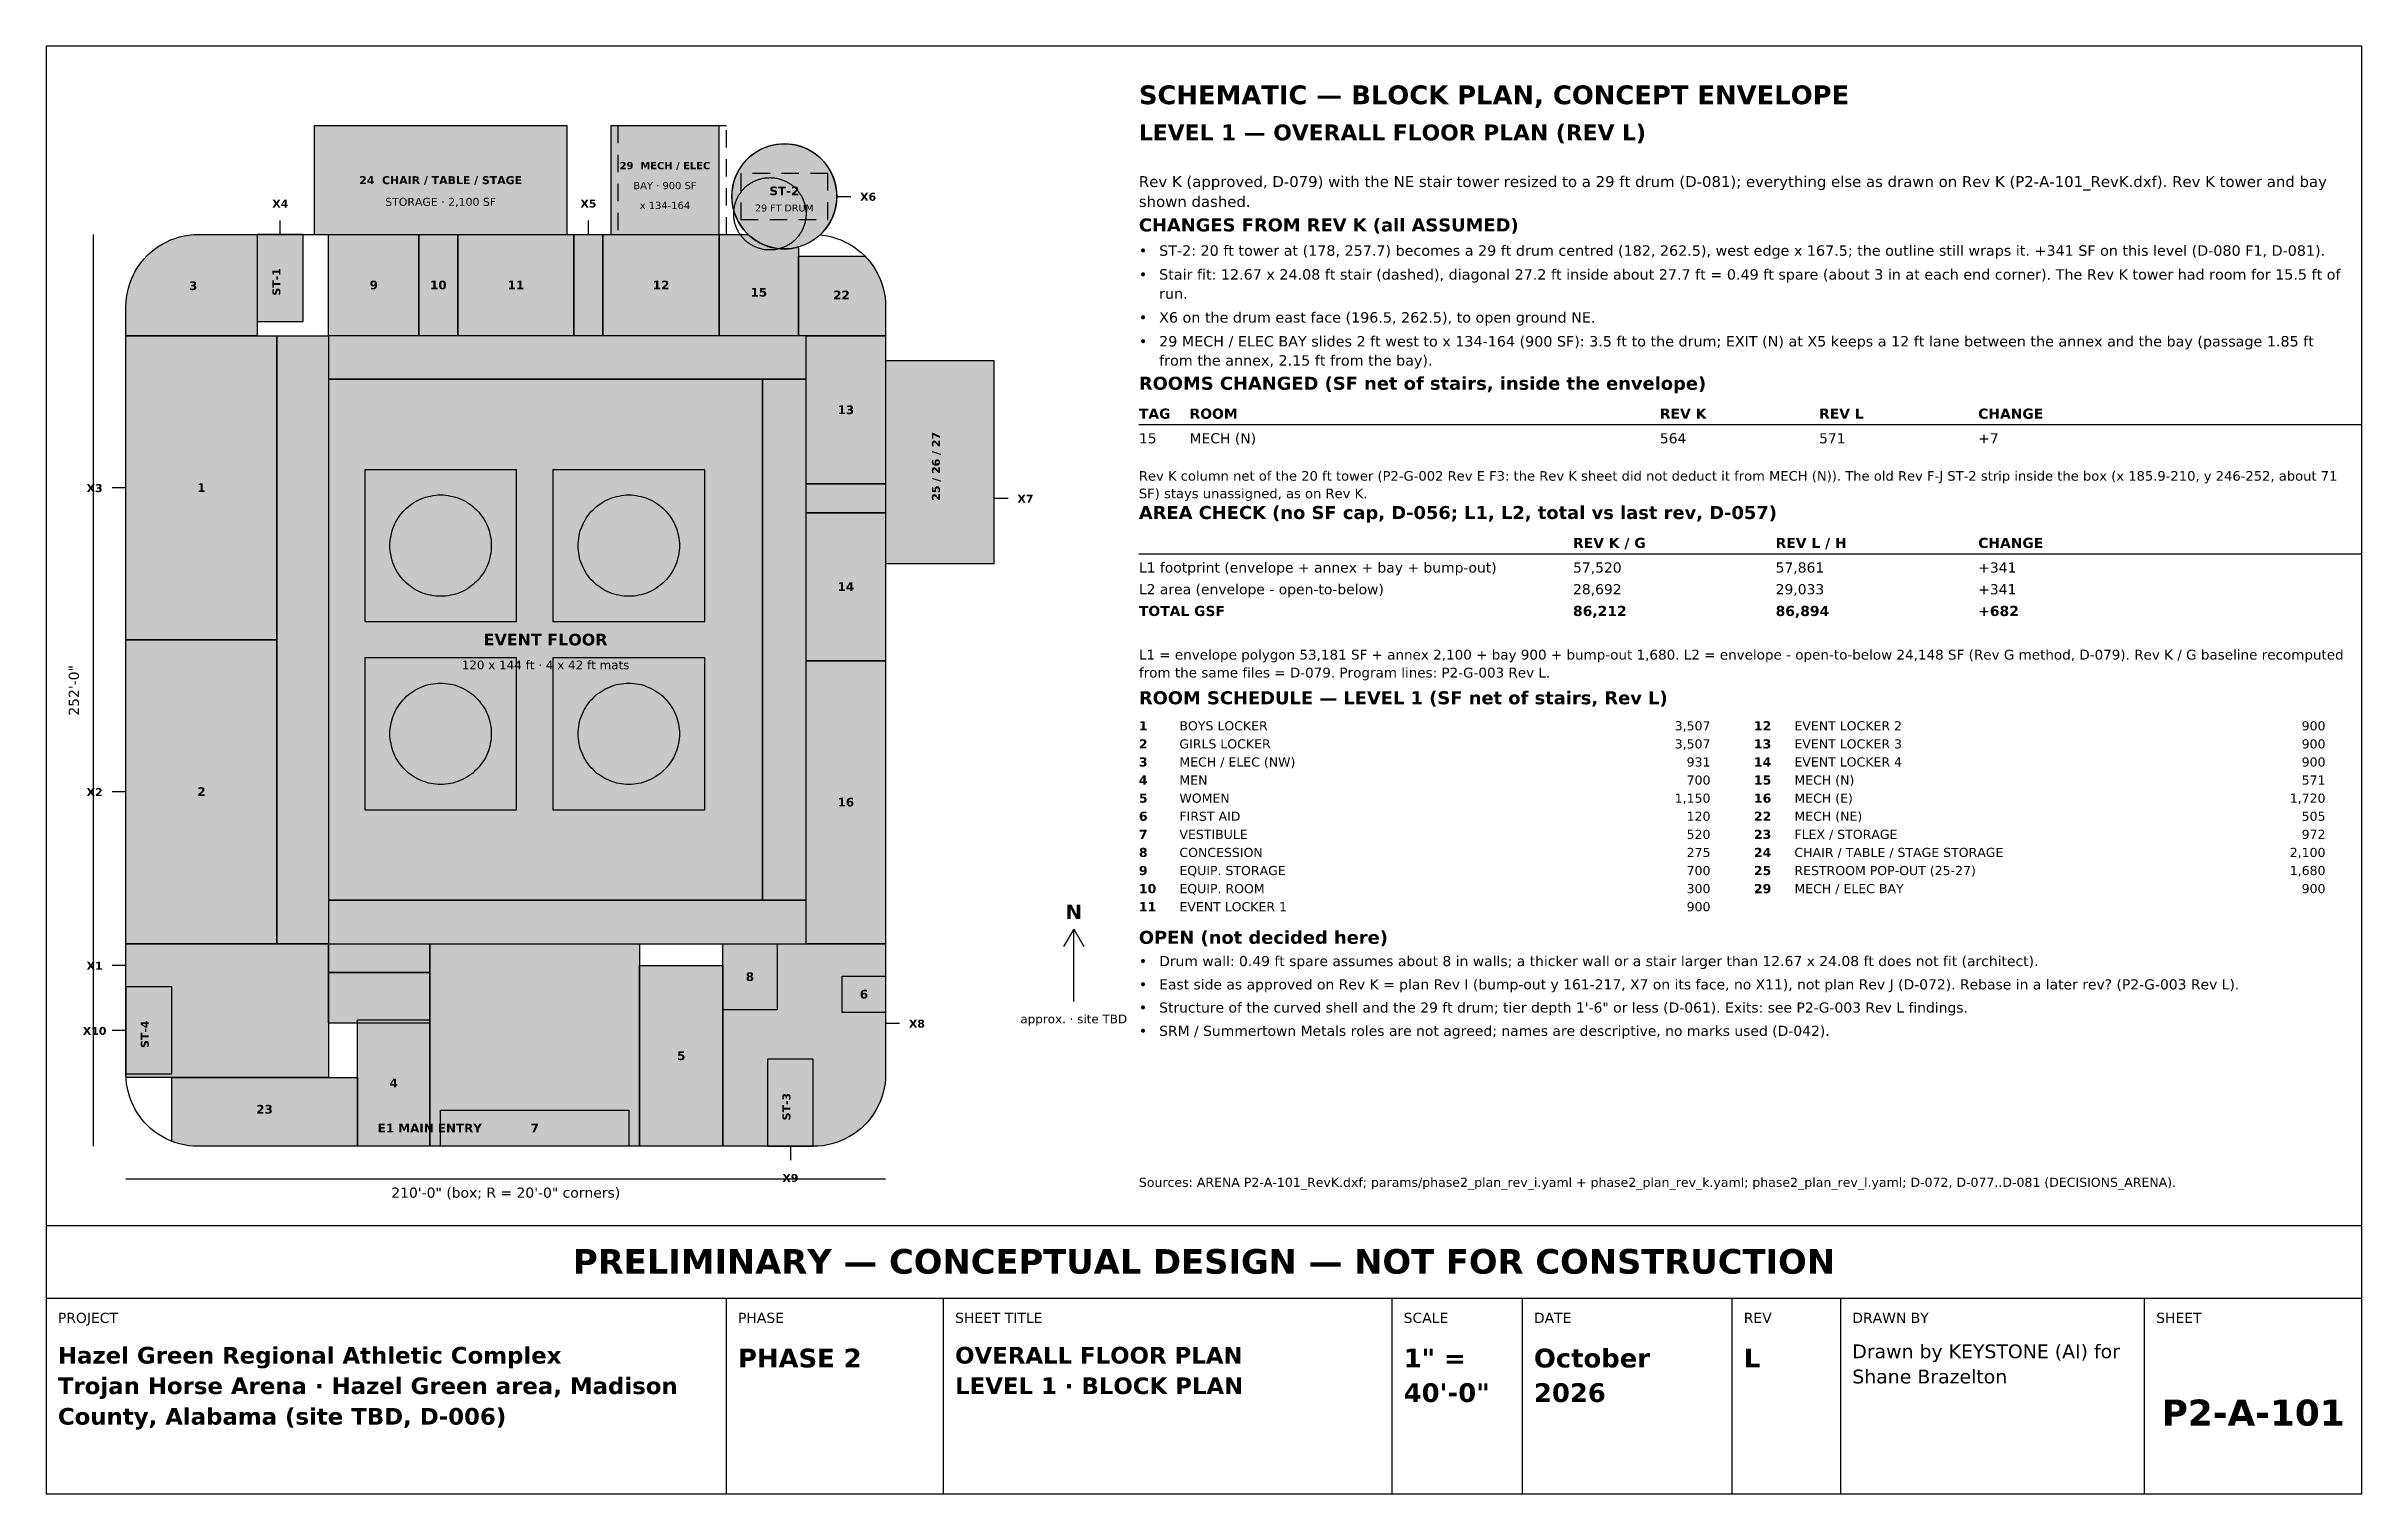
# Model space of a CAD drawing. Header units: inches. Extents: x 0.5 to 16.5, y 0.5 to 10.5.
import ezdxf
from ezdxf.enums import TextEntityAlignment as Align

# ---------------------------------------------------------------- set-up
doc = ezdxf.new("R2010")
doc.units = ezdxf.units.IN
doc.header["$MEASUREMENT"] = 0
for name, color, linetype in [('A-ANNEX', 7, 'Continuous'), ('A-ANNO-DIMS', 7, 'Continuous'), ('A-ANNO-GHOST', 7, 'Continuous'), ('A-ANNO-TEXT', 7, 'Continuous'), ('A-EXIT', 7, 'Continuous'), ('A-ROOM', 7, 'Continuous'), ('A-STAIR', 7, 'Continuous'), ('A-WALL-EXT', 7, 'Continuous'), ('G-ANNO-TTLB', 7, 'Continuous')]:
    doc.layers.add(name, color=color, linetype=linetype)
doc.styles.add('KS-BOLD', font='DejaVuSans-Bold.ttf')
doc.styles.add('KS-REG', font='DejaVuSans.ttf')

msp = doc.modelspace()

# ---------------------------------------------------------------- texts
at = {"layer": 'A-ANNO-DIMS', "style": 'KS-REG'}
msp.add_text('252\'-0"', height=0.07, rotation=90, dxfattribs=at).set_placement((0.725, 6.05), align=Align.CENTER)
msp.add_text('210\'-0" (box; R = 20\'-0" corners)', height=0.07, dxfattribs=at).set_placement((3.675, 2.545), align=Align.CENTER)
at = {"layer": 'A-ANNO-TEXT'}
for s, height, style, p in [('SCHEMATIC — BLOCK PLAN, CONCEPT ENVELOPE', 0.13, 'KS-BOLD', (8.05, 10.1)), ('LEVEL 1 — OVERALL FLOOR PLAN (REV L)', 0.11, 'KS-BOLD', (8.05, 9.85)), ('Rev K (approved, D-079) with the NE stair tower resized to a 29 ft drum (D-081); everything else as drawn on Rev K (P2-A-101_RevK.dxf). Rev K tower and bay', 0.075, 'KS-REG', (8.05, 9.528)), ('shown dashed.', 0.075, 'KS-REG', (8.05, 9.39)), ('CHANGES FROM REV K (all ASSUMED)', 0.09, 'KS-BOLD', (8.05, 9.221)), ('ST-2: 20 ft tower at (178, 257.7) becomes a 29 ft drum centred (182, 262.5), west edge x 167.5; the outline still wraps it. +341 SF on this level (D-080 F1, D-081).', 0.072, 'KS-REG', (8.19, 9.053)), ('•', 0.072, 'KS-REG', (8.05, 9.053)), ('Stair fit: 12.67 x 24.08 ft stair (dashed), diagonal 27.2 ft inside about 27.7 ft = 0.49 ft spare (about 3 in at each end corner). The Rev K tower had room for 15.5 ft of', 0.072, 'KS-REG', (8.19, 8.888)), ('•', 0.072, 'KS-REG', (8.05, 8.888)), ('run.', 0.072, 'KS-REG', (8.19, 8.756)), ('•', 0.072, 'KS-REG', (8.05, 8.591)), ('X6 on the drum east face (196.5, 262.5), to open ground NE.', 0.072, 'KS-REG', (8.19, 8.591)), ('29 MECH / ELEC BAY slides 2 ft west to x 134-164 (900 SF): 3.5 ft to the drum; EXIT (N) at X5 keeps a 12 ft lane between the annex and the bay (passage 1.85 ft', 0.072, 'KS-REG', (8.19, 8.426)), ('•', 0.072, 'KS-REG', (8.05, 8.426)), ('from the annex, 2.15 ft from the bay).', 0.072, 'KS-REG', (8.19, 8.294)), ('ROOMS CHANGED (SF net of stairs, inside the envelope)', 0.09, 'KS-BOLD', (8.05, 8.127)), ('TAG', 0.07, 'KS-BOLD', (8.05, 7.927)), ('ROOM', 0.07, 'KS-BOLD', (8.4, 7.927)), ('REV K', 0.07, 'KS-BOLD', (11.65, 7.927)), ('REV L', 0.07, 'KS-BOLD', (12.75, 7.927)), ('CHANGE', 0.07, 'KS-BOLD', (13.85, 7.927)), ('15', 0.07, 'KS-REG', (8.05, 7.757)), ('MECH (N)', 0.07, 'KS-REG', (8.4, 7.757)), ('564', 0.07, 'KS-REG', (11.65, 7.757)), ('571', 0.07, 'KS-REG', (12.75, 7.757)), ('+7', 0.07, 'KS-REG', (13.85, 7.757)), ('Rev K column net of the 20 ft tower (P2-G-002 Rev E F3: the Rev K sheet did not deduct it from MECH (N)). The old Rev F-J ST-2 strip inside the box (x 185.9-210, y 246-252, about 71', 0.066, 'KS-REG', (8.05, 7.499)), ('SF) stays unassigned, as on Rev K.', 0.066, 'KS-REG', (8.05, 7.378)), ('AREA CHECK (no SF cap, D-056; L1, L2, total vs last rev, D-057)', 0.09, 'KS-BOLD', (8.05, 7.234)), ('REV K / G', 0.07, 'KS-BOLD', (11.05, 7.034)), ('REV L / H', 0.07, 'KS-BOLD', (12.45, 7.034)), ('CHANGE', 0.07, 'KS-BOLD', (13.85, 7.034)), ('L1 footprint (envelope + annex + bay + bump-out)', 0.07, 'KS-REG', (8.05, 6.864)), ('57,520', 0.07, 'KS-REG', (11.05, 6.864)), ('57,861', 0.07, 'KS-REG', (12.45, 6.864)), ('+341', 0.07, 'KS-REG', (13.85, 6.864)), ('L2 area (envelope - open-to-below)', 0.07, 'KS-REG', (8.05, 6.714)), ('28,692', 0.07, 'KS-REG', (11.05, 6.714)), ('29,033', 0.07, 'KS-REG', (12.45, 6.714)), ('+341', 0.07, 'KS-REG', (13.85, 6.714)), ('TOTAL GSF', 0.07, 'KS-BOLD', (8.05, 6.564)), ('86,212', 0.07, 'KS-BOLD', (11.05, 6.564)), ('86,894', 0.07, 'KS-BOLD', (12.45, 6.564)), ('+682', 0.07, 'KS-BOLD', (13.85, 6.564)), ('L1 = envelope polygon 53,181 SF + annex 2,100 + bay 900 + bump-out 1,680. L2 = envelope - open-to-below 24,148 SF (Rev G method, D-079). Rev K / G baseline recomputed', 0.068, 'KS-REG', (8.05, 6.263)), ('from the same files = D-079. Program lines: P2-G-003 Rev L.', 0.068, 'KS-REG', (8.05, 6.139)), ('ROOM SCHEDULE — LEVEL 1 (SF net of stairs, Rev L)', 0.09, 'KS-BOLD', (8.05, 5.954)), ('1', 0.063, 'KS-BOLD', (8.05, 5.774)), ('BOYS LOCKER', 0.063, 'KS-REG', (8.33, 5.774)), ('12', 0.063, 'KS-BOLD', (12.3, 5.774)), ('EVENT LOCKER 2', 0.063, 'KS-REG', (12.58, 5.774)), ('2', 0.063, 'KS-BOLD', (8.05, 5.649)), ('GIRLS LOCKER', 0.063, 'KS-REG', (8.33, 5.649)), ('13', 0.063, 'KS-BOLD', (12.3, 5.649)), ('EVENT LOCKER 3', 0.063, 'KS-REG', (12.58, 5.649)), ('4', 0.063, 'KS-BOLD', (8.05, 5.399)), ('3', 0.063, 'KS-BOLD', (8.05, 5.524)), ('MECH / ELEC (NW)', 0.063, 'KS-REG', (8.33, 5.524)), ('MEN', 0.063, 'KS-REG', (8.33, 5.399)), ('14', 0.063, 'KS-BOLD', (12.3, 5.524)), ('15', 0.063, 'KS-BOLD', (12.3, 5.399)), ('EVENT LOCKER 4', 0.063, 'KS-REG', (12.58, 5.524)), ('MECH (N)', 0.063, 'KS-REG', (12.58, 5.399)), ('5', 0.063, 'KS-BOLD', (8.05, 5.274)), ('WOMEN', 0.063, 'KS-REG', (8.33, 5.274)), ('16', 0.063, 'KS-BOLD', (12.3, 5.274)), ('MECH (E)', 0.063, 'KS-REG', (12.58, 5.274)), ('6', 0.063, 'KS-BOLD', (8.05, 5.149)), ('FIRST AID', 0.063, 'KS-REG', (8.33, 5.149)), ('22', 0.063, 'KS-BOLD', (12.3, 5.149)), ('MECH (NE)', 0.063, 'KS-REG', (12.58, 5.149)), ('8', 0.063, 'KS-BOLD', (8.05, 4.899)), ('7', 0.063, 'KS-BOLD', (8.05, 5.024)), ('VESTIBULE', 0.063, 'KS-REG', (8.33, 5.024)), ('CONCESSION', 0.063, 'KS-REG', (8.33, 4.899)), ('23', 0.063, 'KS-BOLD', (12.3, 5.024)), ('24', 0.063, 'KS-BOLD', (12.3, 4.899)), ('CHAIR / TABLE / STAGE STORAGE', 0.063, 'KS-REG', (12.58, 4.899)), ('FLEX / STORAGE', 0.063, 'KS-REG', (12.58, 5.024)), ('9', 0.063, 'KS-BOLD', (8.05, 4.774)), ('EQUIP. STORAGE', 0.063, 'KS-REG', (8.33, 4.774)), ('25', 0.063, 'KS-BOLD', (12.3, 4.774)), ('RESTROOM POP-OUT (25-27)', 0.063, 'KS-REG', (12.58, 4.774)), ('10', 0.063, 'KS-BOLD', (8.05, 4.649)), ('EQUIP. ROOM', 0.063, 'KS-REG', (8.33, 4.649)), ('29', 0.063, 'KS-BOLD', (12.3, 4.649)), ('MECH / ELEC BAY', 0.063, 'KS-REG', (12.58, 4.649)), ('11', 0.063, 'KS-BOLD', (8.05, 4.524)), ('EVENT LOCKER 1', 0.063, 'KS-REG', (8.33, 4.524)), ('OPEN (not decided here)', 0.09, 'KS-BOLD', (8.05, 4.299)), ('•', 0.07, 'KS-REG', (8.05, 4.145)), ('Drum wall: 0.49 ft spare assumes about 8 in walls; a thicker wall or a stair larger than 12.67 x 24.08 ft does not fit (architect).', 0.07, 'KS-REG', (8.19, 4.145)), ('•', 0.07, 'KS-REG', (8.05, 3.984)), ('East side as approved on Rev K = plan Rev I (bump-out y 161-217, X7 on its face, no X11), not plan Rev J (D-072). Rebase in a later rev? (P2-G-003 Rev L).', 0.07, 'KS-REG', (8.19, 3.984)), ('•', 0.07, 'KS-REG', (8.05, 3.824)), ('Structure of the curved shell and the 29 ft drum; tier depth 1\'-6" or less (D-061). Exits: see P2-G-003 Rev L findings.', 0.07, 'KS-REG', (8.19, 3.824)), ('•', 0.07, 'KS-REG', (8.05, 3.663)), ('SRM / Summertown Metals roles are not agreed; names are descriptive, no marks used (D-042).', 0.07, 'KS-REG', (8.19, 3.663)), ('Sources: ARENA P2-A-101_RevK.dxf; params/phase2_plan_rev_i.yaml + phase2_plan_rev_k.yaml; phase2_plan_rev_l.yaml; D-072, D-077..D-081 (DECISIONS_ARENA).', 0.063, 'KS-REG', (8.05, 2.62))]:
    msp.add_text(s, height=height, dxfattribs=dict(at, style=style)).set_placement(p)
for s, height, style, p in [('24  CHAIR / TABLE / STAGE', 0.055, 'KS-BOLD', (3.225, 9.548)), ('29  MECH / ELEC', 0.05, 'KS-BOLD', (4.775, 9.651)), ('X4', 0.055, 'KS-BOLD', (2.117, 9.386)), ('STORAGE · 2,100 SF', 0.055, 'KS-REG', (3.225, 9.398)), ('X5', 0.055, 'KS-BOLD', (4.246, 9.386)), ('BAY · 900 SF', 0.05, 'KS-REG', (4.775, 9.513)), ('ST-2', 0.06, 'KS-BOLD', (5.6, 9.471)), ('X6', 0.055, 'KS-BOLD', (6.179, 9.433)), ('x 134-164', 0.05, 'KS-REG', (4.775, 9.376)), ('29 FT DRUM', 0.048, 'KS-REG', (5.6, 9.359)), ('3', 0.06, 'KS-BOLD', (1.515, 8.816)), ('9', 0.06, 'KS-BOLD', (2.763, 8.821)), ('10', 0.06, 'KS-BOLD', (3.209, 8.821)), ('11', 0.06, 'KS-BOLD', (3.745, 8.821)), ('12', 0.06, 'KS-BOLD', (4.748, 8.821)), ('15', 0.06, 'KS-BOLD', (5.424, 8.771)), ('22', 0.06, 'KS-BOLD', (5.995, 8.752)), ('13', 0.06, 'KS-BOLD', (6.025, 7.959)), ('X3', 0.055, 'KS-BOLD', (0.834, 7.42)), ('1', 0.06, 'KS-BOLD', (1.572, 7.421)), ('X7', 0.055, 'KS-BOLD', (7.266, 7.347)), ('14', 0.06, 'KS-BOLD', (6.025, 6.737)), ('EVENT FLOOR', 0.08, 'KS-BOLD', (3.95, 6.361)), ('120 x 144 ft · 4 x 42 ft mats', 0.06, 'KS-REG', (3.95, 6.196)), ('X2', 0.055, 'KS-BOLD', (0.834, 5.32)), ('2', 0.06, 'KS-BOLD', (1.572, 5.321)), ('16', 0.06, 'KS-BOLD', (6.025, 5.248)), ('N', 0.1, 'KS-BOLD', (7.6, 4.47)), ('X1', 0.055, 'KS-BOLD', (0.834, 4.12)), ('8', 0.06, 'KS-BOLD', (5.362, 4.042)), ('6', 0.06, 'KS-BOLD', (6.15, 3.921)), ('X10', 0.055, 'KS-BOLD', (0.834, 3.67)), ('X8', 0.055, 'KS-BOLD', (6.516, 3.72)), ('approx. · site TBD', 0.06, 'KS-REG', (7.6, 3.75)), ('5', 0.06, 'KS-BOLD', (4.888, 3.496)), ('4', 0.06, 'KS-BOLD', (2.9, 3.308)), ('23', 0.06, 'KS-BOLD', (2.008, 3.126)), ('E1 MAIN ENTRY', 0.06, 'KS-BOLD', (3.15, 2.996)), ('7', 0.06, 'KS-BOLD', (3.875, 2.996)), ('X9', 0.055, 'KS-BOLD', (5.642, 2.654))]:
    msp.add_text(s, height=height, dxfattribs=dict(at, style=style)).set_placement(p, align=Align.CENTER)
at = {"layer": 'A-ANNO-TEXT', "style": 'KS-BOLD'}
for s, p in [('ST-1', (2.117, 8.872)), ('25 / 26 / 27', (6.675, 7.598)), ('ST-4', (1.208, 3.674)), ('ST-3', (5.642, 3.174))]:
    msp.add_text(s, height=0.055, rotation=90, dxfattribs=at).set_placement(p, align=Align.CENTER)
at = {"layer": 'A-ANNO-TEXT', "style": 'KS-REG'}
for s, p in [('3,507', (12, 5.774)), ('900', (16.25, 5.774)), ('3,507', (12, 5.649)), ('900', (16.25, 5.649)), ('931', (12, 5.524)), ('700', (12, 5.399)), ('900', (16.25, 5.524)), ('571', (16.25, 5.399)), ('1,150', (12, 5.274)), ('1,720', (16.25, 5.274)), ('120', (12, 5.149)), ('505', (16.25, 5.149)), ('275', (12, 4.899)), ('520', (12, 5.024)), ('2,100', (16.25, 4.899)), ('972', (16.25, 5.024)), ('700', (12, 4.774)), ('1,680', (16.25, 4.774)), ('300', (12, 4.649)), ('900', (16.25, 4.649)), ('900', (12, 4.524))]:
    msp.add_text(s, height=0.063, dxfattribs=at).set_placement(p, align=Align.RIGHT)
at = {"layer": 'G-ANNO-TTLB', "style": 'KS-BOLD'}
for s, height, p in [('PRELIMINARY — CONCEPTUAL DESIGN — NOT FOR CONSTRUCTION', 0.17, (8.5, 2.02)), ('P2-A-101', 0.18, (15.75, 0.97))]:
    msp.add_text(s, height=height, dxfattribs=at).set_placement(p, align=Align.CENTER)
at = {"layer": 'G-ANNO-TTLB'}
for s, height, style, p in [('PROJECT', 0.07, 'KS-REG', (0.58, 1.68)), ('PHASE', 0.07, 'KS-REG', (5.28, 1.68)), ('SHEET TITLE', 0.07, 'KS-REG', (6.78, 1.68)), ('SCALE', 0.07, 'KS-REG', (9.88, 1.68)), ('DATE', 0.07, 'KS-REG', (10.78, 1.68)), ('REV', 0.07, 'KS-REG', (12.23, 1.68)), ('DRAWN BY', 0.07, 'KS-REG', (12.98, 1.68)), ('SHEET', 0.07, 'KS-REG', (15.08, 1.68)), ('Hazel Green Regional Athletic Complex', 0.115, 'KS-BOLD', (0.58, 1.399)), ('PHASE 2', 0.13, 'KS-BOLD', (5.28, 1.372)), ('OVERALL FLOOR PLAN', 0.115, 'KS-BOLD', (6.78, 1.399)), ('1" =', 0.13, 'KS-BOLD', (9.88, 1.372)), ('October', 0.13, 'KS-BOLD', (10.78, 1.372)), ('L', 0.13, 'KS-BOLD', (12.23, 1.372)), ('Drawn by KEYSTONE (AI) for', 0.095, 'KS-REG', (12.98, 1.436)), ('Trojan Horse Arena · Hazel Green area, Madison', 0.115, 'KS-BOLD', (0.58, 1.188)), ('LEVEL 1 · BLOCK PLAN', 0.115, 'KS-BOLD', (6.78, 1.188)), ('Shane Brazelton', 0.095, 'KS-REG', (12.98, 1.262)), ('40\'-0"', 0.13, 'KS-BOLD', (9.88, 1.133)), ('2026', 0.13, 'KS-BOLD', (10.78, 1.133)), ('County, Alabama (site TBD, D-006)', 0.115, 'KS-BOLD', (0.58, 0.977))]:
    msp.add_text(s, height=height, dxfattribs=dict(at, style=style)).set_placement(p)

# ---------------------------------------------------------------- hatches: boundary and pattern name
at = {"layer": 'A-ANNEX', "true_color": 0x8e949b}
for points in [[(4.1, 9.2), (4.1, 9.95), (2.35, 9.95), (2.35, 9.2), (4.1, 9.2)], [(7.05, 6.927), (7.05, 8.327), (6.3, 8.327), (6.3, 6.927), (7.05, 6.927)]]:
    msp.add_hatch(color=7, dxfattribs=at).paths.add_polyline_path(points)
at = {"layer": 'A-ANNEX', "true_color": 0xa55a5a}
msp.add_hatch(color=7, dxfattribs=at).paths.add_polyline_path([(5.15, 9.2), (5.15, 9.95), (4.4, 9.95), (4.4, 9.2), (5.15, 9.2)])
at = {"layer": 'A-ROOM', "true_color": 0xdad6c9}
for points in [[(1.05, 8.5), (1.05, 8.7), (1.051, 8.733), (1.054, 8.765), (1.06, 8.798), (1.067, 8.829), (1.077, 8.861), (1.088, 8.891), (1.102, 8.921), (1.117, 8.95), (1.134, 8.978), (1.153, 9.004), (1.174, 9.03), (1.196, 9.054), (1.22, 9.076), (1.246, 9.097), (1.272, 9.116), (1.3, 9.133), (1.329, 9.148), (1.359, 9.162), (1.389, 9.173), (1.421, 9.183), (1.452, 9.19), (1.485, 9.196), (1.517, 9.199), (1.55, 9.2), (1.958, 9.2), (1.958, 8.598), (1.958, 8.5), (1.05, 8.5)], [(2.45, 8.5), (2.45, 9.2), (3.075, 9.2), (3.075, 8.5), (2.45, 8.5)], [(3.075, 8.5), (3.075, 9.2), (3.343, 9.2), (3.343, 8.5), (3.075, 8.5)], [(3.343, 8.5), (3.343, 9.2), (4.146, 9.2), (4.146, 8.5), (3.343, 8.5)], [(4.346, 8.5), (4.346, 9.2), (5.15, 9.2), (5.15, 8.5), (4.346, 8.5)], [(5.698, 8.5), (5.15, 8.5), (5.15, 9.2), (5.35, 9.2), (5.35, 9.2), (5.357, 9.194), (5.363, 9.188), (5.37, 9.182), (5.377, 9.177), (5.384, 9.171), (5.391, 9.166), (5.399, 9.161), (5.406, 9.156), (5.414, 9.152), (5.421, 9.147), (5.429, 9.143), (5.437, 9.139), (5.445, 9.135), (5.453, 9.131), (5.461, 9.128), (5.47, 9.124), (5.478, 9.121), (5.486, 9.118), (5.495, 9.116), (5.503, 9.113), (5.512, 9.111), (5.521, 9.109), (5.529, 9.107), (5.538, 9.105), (5.547, 9.104), (5.556, 9.103), (5.564, 9.102), (5.573, 9.101), (5.582, 9.1), (5.591, 9.1), (5.6, 9.1), (5.609, 9.1), (5.618, 9.1), (5.627, 9.101), (5.636, 9.102), (5.644, 9.103), (5.653, 9.104), (5.662, 9.105), (5.671, 9.107), (5.679, 9.109), (5.688, 9.111), (5.697, 9.113), (5.698, 9.113), (5.698, 8.5)], [(5.698, 8.5), (5.698, 9.05), (6.157, 9.05), (6.176, 9.03), (6.197, 9.004), (6.216, 8.978), (6.233, 8.95), (6.248, 8.921), (6.262, 8.891), (6.273, 8.861), (6.283, 8.829), (6.29, 8.798), (6.296, 8.765), (6.299, 8.733), (6.3, 8.7), (6.3, 8.5), (5.698, 8.5)], [(2.094, 6.4), (1.05, 6.4), (1.05, 8.5), (2.094, 8.5), (2.094, 6.4)], [(5.75, 7.477), (5.75, 8.5), (6.3, 8.5), (6.3, 7.477), (5.75, 7.477)], [(5.75, 6.255), (5.75, 7.277), (6.3, 7.277), (6.3, 6.255), (5.75, 6.255)], [(2.094, 4.3), (1.05, 4.3), (1.05, 6.4), (2.094, 6.4), (2.094, 4.3)], [(5.75, 4.3), (5.75, 6.255), (6.3, 6.255), (6.3, 4.3), (5.75, 4.3)], [(5.175, 4.3), (5.55, 4.3), (5.55, 3.842), (5.175, 3.842), (5.175, 4.3)], [(5.175, 4.15), (5.175, 2.9), (4.6, 2.9), (4.6, 4.15), (5.175, 4.15)], [(6, 3.825), (6, 4.075), (6.3, 4.075), (6.3, 3.825), (6, 3.825)], [(3.15, 3.775), (3.15, 2.9), (2.65, 2.9), (2.65, 3.775), (3.15, 3.775)], [(2.65, 3.375), (2.65, 2.9), (1.55, 2.9), (1.517, 2.901), (1.485, 2.904), (1.452, 2.91), (1.421, 2.917), (1.389, 2.927), (1.367, 2.935), (1.367, 3.375), (2.65, 3.375)], [(4.525, 3.15), (4.525, 2.9), (3.225, 2.9), (3.225, 3.15), (4.525, 3.15)]]:
    msp.add_hatch(color=7, dxfattribs=at).paths.add_polyline_path(points)
at = {"layer": 'A-ROOM', "true_color": 0xefede6}
for points in [[(4.146, 8.5), (4.146, 9.2), (4.346, 9.2), (4.346, 8.5), (4.146, 8.5)], [(2.094, 8.5), (2.45, 8.5), (2.45, 4.3), (2.094, 4.3), (2.094, 8.5)], [(5.75, 7.477), (6.3, 7.477), (6.3, 7.277), (5.75, 7.277), (5.75, 7.477)], [(2.45, 3.375), (1.051, 3.375), (1.05, 3.4), (1.367, 3.4), (1.367, 4.002), (1.05, 4.002), (1.05, 4.3), (2.45, 4.3), (2.45, 3.375)], [(2.45, 4.3), (3.15, 4.3), (3.15, 4.1), (2.45, 4.1), (2.45, 4.3)], [(4.6, 4.3), (4.6, 2.9), (3.15, 2.9), (3.15, 4.3), (4.6, 4.3)], [(6.299, 3.367), (6.296, 3.335), (6.29, 3.302), (6.283, 3.271), (6.273, 3.239), (6.262, 3.209), (6.248, 3.179), (6.233, 3.15), (6.216, 3.122), (6.197, 3.096), (6.176, 3.07), (6.154, 3.046), (6.13, 3.024), (6.104, 3.003), (6.078, 2.984), (6.05, 2.967), (6.021, 2.952), (5.991, 2.938), (5.961, 2.927), (5.929, 2.917), (5.898, 2.91), (5.865, 2.904), (5.833, 2.901), (5.8, 2.9), (5.8, 3.502), (5.483, 3.502), (5.483, 2.9), (5.175, 2.9), (5.175, 4.3), (6.3, 4.3), (6.3, 3.4), (6.299, 3.367)], [(2.45, 4.1), (3.15, 4.1), (3.15, 3.75), (2.45, 3.75), (2.45, 4.1)]]:
    msp.add_hatch(color=7, dxfattribs=at).paths.add_polyline_path(points)
at = {"layer": 'A-ROOM', "true_color": 0xe9b4b4}
for points in [[(5.75, 8.2), (5.75, 8.5), (2.45, 8.5), (2.45, 8.2), (5.75, 8.2)], [(5.75, 4.6), (5.75, 8.2), (5.45, 8.2), (5.45, 4.6), (5.75, 4.6)], [(5.75, 4.3), (5.75, 4.6), (2.45, 4.6), (2.45, 4.3), (5.75, 4.3)]]:
    msp.add_hatch(color=7, dxfattribs=at).paths.add_polyline_path(points)
at = {"layer": 'A-ROOM', "true_color": 0xead9b5}
msp.add_hatch(color=7, dxfattribs=at).paths.add_polyline_path([(5.45, 4.6), (5.45, 8.2), (2.45, 8.2), (2.45, 4.6), (5.45, 4.6)])
at = {"layer": 'A-ROOM', "true_color": 0xf4ecd0}
for points in [[(3.75, 6.525), (3.75, 7.575), (2.7, 7.575), (2.7, 6.525), (3.75, 6.525)], [(5.05, 6.525), (5.05, 7.575), (4, 7.575), (4, 6.525), (5.05, 6.525)], [(3.75, 5.225), (3.75, 6.275), (2.7, 6.275), (2.7, 5.225), (3.75, 5.225)], [(5.05, 5.225), (5.05, 6.275), (4, 6.275), (4, 5.225), (5.05, 5.225)]]:
    msp.add_hatch(color=7, dxfattribs=at).paths.add_polyline_path(points)
at = {"layer": 'A-ROOM', "true_color": 0xc93a3a}
for points in [[(3.575, 7.05), (3.575, 7.033), (3.573, 7.016), (3.571, 6.999), (3.568, 6.982), (3.565, 6.965), (3.56, 6.948), (3.555, 6.932), (3.548, 6.916), (3.541, 6.9), (3.534, 6.885), (3.525, 6.87), (3.516, 6.856), (3.506, 6.842), (3.496, 6.828), (3.484, 6.815), (3.472, 6.803), (3.46, 6.791), (3.447, 6.779), (3.433, 6.769), (3.419, 6.759), (3.405, 6.75), (3.39, 6.741), (3.375, 6.734), (3.359, 6.727), (3.343, 6.72), (3.327, 6.715), (3.31, 6.71), (3.293, 6.707), (3.276, 6.704), (3.259, 6.702), (3.242, 6.7), (3.225, 6.7), (3.208, 6.7), (3.191, 6.702), (3.174, 6.704), (3.157, 6.707), (3.14, 6.71), (3.123, 6.715), (3.107, 6.72), (3.091, 6.727), (3.075, 6.734), (3.06, 6.741), (3.045, 6.75), (3.031, 6.759), (3.017, 6.769), (3.003, 6.779), (2.99, 6.791), (2.978, 6.803), (2.966, 6.815), (2.954, 6.828), (2.944, 6.842), (2.934, 6.856), (2.925, 6.87), (2.916, 6.885), (2.909, 6.9), (2.902, 6.916), (2.895, 6.932), (2.89, 6.948), (2.885, 6.965), (2.882, 6.982), (2.879, 6.999), (2.877, 7.016), (2.875, 7.033), (2.875, 7.05), (2.875, 7.067), (2.877, 7.084), (2.879, 7.101), (2.882, 7.118), (2.885, 7.135), (2.89, 7.152), (2.895, 7.168), (2.902, 7.184), (2.909, 7.2), (2.916, 7.215), (2.925, 7.23), (2.934, 7.244), (2.944, 7.258), (2.954, 7.272), (2.966, 7.285), (2.978, 7.297), (2.99, 7.309), (3.003, 7.321), (3.017, 7.331), (3.031, 7.341), (3.045, 7.35), (3.06, 7.359), (3.075, 7.366), (3.091, 7.373), (3.107, 7.38), (3.123, 7.385), (3.14, 7.39), (3.157, 7.393), (3.174, 7.396), (3.191, 7.398), (3.208, 7.4), (3.225, 7.4), (3.242, 7.4), (3.259, 7.398), (3.276, 7.396), (3.293, 7.393), (3.31, 7.39), (3.327, 7.385), (3.343, 7.38), (3.359, 7.373), (3.375, 7.366), (3.39, 7.359), (3.405, 7.35), (3.419, 7.341), (3.433, 7.331), (3.447, 7.321), (3.46, 7.309), (3.472, 7.297), (3.484, 7.285), (3.496, 7.272), (3.506, 7.258), (3.516, 7.244), (3.525, 7.23), (3.534, 7.215), (3.541, 7.2), (3.548, 7.184), (3.555, 7.168), (3.56, 7.152), (3.565, 7.135), (3.568, 7.118), (3.571, 7.101), (3.573, 7.084), (3.575, 7.067), (3.575, 7.05)], [(4.875, 7.05), (4.875, 7.033), (4.873, 7.016), (4.871, 6.999), (4.868, 6.982), (4.865, 6.965), (4.86, 6.948), (4.855, 6.932), (4.848, 6.916), (4.841, 6.9), (4.834, 6.885), (4.825, 6.87), (4.816, 6.856), (4.806, 6.842), (4.796, 6.828), (4.784, 6.815), (4.772, 6.803), (4.76, 6.791), (4.747, 6.779), (4.733, 6.769), (4.719, 6.759), (4.705, 6.75), (4.69, 6.741), (4.675, 6.734), (4.659, 6.727), (4.643, 6.72), (4.627, 6.715), (4.61, 6.71), (4.593, 6.707), (4.576, 6.704), (4.559, 6.702), (4.542, 6.7), (4.525, 6.7), (4.508, 6.7), (4.491, 6.702), (4.474, 6.704), (4.457, 6.707), (4.44, 6.71), (4.423, 6.715), (4.407, 6.72), (4.391, 6.727), (4.375, 6.734), (4.36, 6.741), (4.345, 6.75), (4.331, 6.759), (4.317, 6.769), (4.303, 6.779), (4.29, 6.791), (4.278, 6.803), (4.266, 6.815), (4.254, 6.828), (4.244, 6.842), (4.234, 6.856), (4.225, 6.87), (4.216, 6.885), (4.209, 6.9), (4.202, 6.916), (4.195, 6.932), (4.19, 6.948), (4.185, 6.965), (4.182, 6.982), (4.179, 6.999), (4.177, 7.016), (4.175, 7.033), (4.175, 7.05), (4.175, 7.067), (4.177, 7.084), (4.179, 7.101), (4.182, 7.118), (4.185, 7.135), (4.19, 7.152), (4.195, 7.168), (4.202, 7.184), (4.209, 7.2), (4.216, 7.215), (4.225, 7.23), (4.234, 7.244), (4.244, 7.258), (4.254, 7.272), (4.266, 7.285), (4.278, 7.297), (4.29, 7.309), (4.303, 7.321), (4.317, 7.331), (4.331, 7.341), (4.345, 7.35), (4.36, 7.359), (4.375, 7.366), (4.391, 7.373), (4.407, 7.38), (4.423, 7.385), (4.44, 7.39), (4.457, 7.393), (4.474, 7.396), (4.491, 7.398), (4.508, 7.4), (4.525, 7.4), (4.542, 7.4), (4.559, 7.398), (4.576, 7.396), (4.593, 7.393), (4.61, 7.39), (4.627, 7.385), (4.643, 7.38), (4.659, 7.373), (4.675, 7.366), (4.69, 7.359), (4.705, 7.35), (4.719, 7.341), (4.733, 7.331), (4.747, 7.321), (4.76, 7.309), (4.772, 7.297), (4.784, 7.285), (4.796, 7.272), (4.806, 7.258), (4.816, 7.244), (4.825, 7.23), (4.834, 7.215), (4.841, 7.2), (4.848, 7.184), (4.855, 7.168), (4.86, 7.152), (4.865, 7.135), (4.868, 7.118), (4.871, 7.101), (4.873, 7.084), (4.875, 7.067), (4.875, 7.05)], [(3.575, 5.75), (3.575, 5.733), (3.573, 5.716), (3.571, 5.699), (3.568, 5.682), (3.565, 5.665), (3.56, 5.648), (3.555, 5.632), (3.548, 5.616), (3.541, 5.6), (3.534, 5.585), (3.525, 5.57), (3.516, 5.556), (3.506, 5.542), (3.496, 5.528), (3.484, 5.515), (3.472, 5.503), (3.46, 5.491), (3.447, 5.479), (3.433, 5.469), (3.419, 5.459), (3.405, 5.45), (3.39, 5.441), (3.375, 5.434), (3.359, 5.427), (3.343, 5.42), (3.327, 5.415), (3.31, 5.41), (3.293, 5.407), (3.276, 5.404), (3.259, 5.402), (3.242, 5.4), (3.225, 5.4), (3.208, 5.4), (3.191, 5.402), (3.174, 5.404), (3.157, 5.407), (3.14, 5.41), (3.123, 5.415), (3.107, 5.42), (3.091, 5.427), (3.075, 5.434), (3.06, 5.441), (3.045, 5.45), (3.031, 5.459), (3.017, 5.469), (3.003, 5.479), (2.99, 5.491), (2.978, 5.503), (2.966, 5.515), (2.954, 5.528), (2.944, 5.542), (2.934, 5.556), (2.925, 5.57), (2.916, 5.585), (2.909, 5.6), (2.902, 5.616), (2.895, 5.632), (2.89, 5.648), (2.885, 5.665), (2.882, 5.682), (2.879, 5.699), (2.877, 5.716), (2.875, 5.733), (2.875, 5.75), (2.875, 5.767), (2.877, 5.784), (2.879, 5.801), (2.882, 5.818), (2.885, 5.835), (2.89, 5.852), (2.895, 5.868), (2.902, 5.884), (2.909, 5.9), (2.916, 5.915), (2.925, 5.93), (2.934, 5.944), (2.944, 5.958), (2.954, 5.972), (2.966, 5.985), (2.978, 5.997), (2.99, 6.009), (3.003, 6.021), (3.017, 6.031), (3.031, 6.041), (3.045, 6.05), (3.06, 6.059), (3.075, 6.066), (3.091, 6.073), (3.107, 6.08), (3.123, 6.085), (3.14, 6.09), (3.157, 6.093), (3.174, 6.096), (3.191, 6.098), (3.208, 6.1), (3.225, 6.1), (3.242, 6.1), (3.259, 6.098), (3.276, 6.096), (3.293, 6.093), (3.31, 6.09), (3.327, 6.085), (3.343, 6.08), (3.359, 6.073), (3.375, 6.066), (3.39, 6.059), (3.405, 6.05), (3.419, 6.041), (3.433, 6.031), (3.447, 6.021), (3.46, 6.009), (3.472, 5.997), (3.484, 5.985), (3.496, 5.972), (3.506, 5.958), (3.516, 5.944), (3.525, 5.93), (3.534, 5.915), (3.541, 5.9), (3.548, 5.884), (3.555, 5.868), (3.56, 5.852), (3.565, 5.835), (3.568, 5.818), (3.571, 5.801), (3.573, 5.784), (3.575, 5.767), (3.575, 5.75)], [(4.875, 5.75), (4.875, 5.733), (4.873, 5.716), (4.871, 5.699), (4.868, 5.682), (4.865, 5.665), (4.86, 5.648), (4.855, 5.632), (4.848, 5.616), (4.841, 5.6), (4.834, 5.585), (4.825, 5.57), (4.816, 5.556), (4.806, 5.542), (4.796, 5.528), (4.784, 5.515), (4.772, 5.503), (4.76, 5.491), (4.747, 5.479), (4.733, 5.469), (4.719, 5.459), (4.705, 5.45), (4.69, 5.441), (4.675, 5.434), (4.659, 5.427), (4.643, 5.42), (4.627, 5.415), (4.61, 5.41), (4.593, 5.407), (4.576, 5.404), (4.559, 5.402), (4.542, 5.4), (4.525, 5.4), (4.508, 5.4), (4.491, 5.402), (4.474, 5.404), (4.457, 5.407), (4.44, 5.41), (4.423, 5.415), (4.407, 5.42), (4.391, 5.427), (4.375, 5.434), (4.36, 5.441), (4.345, 5.45), (4.331, 5.459), (4.317, 5.469), (4.303, 5.479), (4.29, 5.491), (4.278, 5.503), (4.266, 5.515), (4.254, 5.528), (4.244, 5.542), (4.234, 5.556), (4.225, 5.57), (4.216, 5.585), (4.209, 5.6), (4.202, 5.616), (4.195, 5.632), (4.19, 5.648), (4.185, 5.665), (4.182, 5.682), (4.179, 5.699), (4.177, 5.716), (4.175, 5.733), (4.175, 5.75), (4.175, 5.767), (4.177, 5.784), (4.179, 5.801), (4.182, 5.818), (4.185, 5.835), (4.19, 5.852), (4.195, 5.868), (4.202, 5.884), (4.209, 5.9), (4.216, 5.915), (4.225, 5.93), (4.234, 5.944), (4.244, 5.958), (4.254, 5.972), (4.266, 5.985), (4.278, 5.997), (4.29, 6.009), (4.303, 6.021), (4.317, 6.031), (4.331, 6.041), (4.345, 6.05), (4.36, 6.059), (4.375, 6.066), (4.391, 6.073), (4.407, 6.08), (4.423, 6.085), (4.44, 6.09), (4.457, 6.093), (4.474, 6.096), (4.491, 6.098), (4.508, 6.1), (4.525, 6.1), (4.542, 6.1), (4.559, 6.098), (4.576, 6.096), (4.593, 6.093), (4.61, 6.09), (4.627, 6.085), (4.643, 6.08), (4.659, 6.073), (4.675, 6.066), (4.69, 6.059), (4.705, 6.05), (4.719, 6.041), (4.733, 6.031), (4.747, 6.021), (4.76, 6.009), (4.772, 5.997), (4.784, 5.985), (4.796, 5.972), (4.806, 5.958), (4.816, 5.944), (4.825, 5.93), (4.834, 5.915), (4.841, 5.9), (4.848, 5.884), (4.855, 5.868), (4.86, 5.852), (4.865, 5.835), (4.868, 5.818), (4.871, 5.801), (4.873, 5.784), (4.875, 5.767), (4.875, 5.75)]]:
    msp.add_hatch(color=7, dxfattribs=at).paths.add_polyline_path(points)
at = {"layer": 'A-STAIR', "true_color": 0xb9b3a0}
h = msp.add_hatch(color=7, dxfattribs=at)
edge = h.paths.add_edge_path()
edge.add_arc((5.6, 9.463), 0.363, 0, 360)
for points in [[(2.275, 8.598), (2.275, 9.2), (1.958, 9.2), (1.958, 8.598), (2.275, 8.598)], [(1.367, 3.4), (1.367, 4.002), (1.05, 4.002), (1.05, 3.4), (1.367, 3.4)], [(5.8, 2.9), (5.8, 3.502), (5.483, 3.502), (5.483, 2.9), (5.8, 2.9)]]:
    msp.add_hatch(color=7, dxfattribs=at).paths.add_polyline_path(points)

# ---------------------------------------------------------------- linework, layer by layer
at = {"layer": 'A-ANNEX'}
for points in [[(4.1, 9.2), (4.1, 9.95), (2.35, 9.95), (2.35, 9.2), (4.1, 9.2)], [(5.15, 9.2), (5.15, 9.95), (4.4, 9.95), (4.4, 9.2), (5.15, 9.2)], [(7.05, 6.927), (7.05, 8.327), (6.3, 8.327), (6.3, 6.927), (7.05, 6.927)]]:
    msp.add_lwpolyline(points, close=True, dxfattribs=at)
at = {"layer": 'A-ANNO-DIMS'}
for p, q in [((0.825, 2.9), (0.825, 9.2)), ((1.05, 2.675), (6.3, 2.675))]:
    msp.add_line(p, q, dxfattribs=at)
at = {"layer": 'A-ANNO-GHOST'}
for p, q in [((4.45, 9.95), (4.45, 9.83)), ((4.6, 9.95), (4.48, 9.95)), ((4.8, 9.95), (4.68, 9.95)), ((5, 9.95), (4.88, 9.95)), ((5.2, 9.95), (5.08, 9.95)), ((5.2, 9.8), (5.2, 9.92)), ((4.45, 9.75), (4.45, 9.63)), ((5.2, 9.6), (5.2, 9.72)), ((4.45, 9.55), (4.45, 9.43)), ((5.2, 9.4), (5.2, 9.52)), ((5.269, 9.438), (5.271, 9.444)), ((5.271, 9.444), (5.274, 9.449)), ((5.274, 9.449), (5.277, 9.455)), ((5.277, 9.455), (5.28, 9.46)), ((5.28, 9.46), (5.282, 9.466)), ((5.282, 9.466), (5.286, 9.471)), ((5.286, 9.471), (5.289, 9.476)), ((5.289, 9.476), (5.292, 9.481)), ((5.292, 9.481), (5.296, 9.486)), ((5.296, 9.486), (5.299, 9.491)), ((5.299, 9.491), (5.303, 9.496)), ((5.303, 9.496), (5.307, 9.501)), ((5.307, 9.501), (5.311, 9.506)), ((5.311, 9.506), (5.315, 9.51)), ((5.315, 9.51), (5.319, 9.515)), ((5.319, 9.515), (5.323, 9.519)), ((5.323, 9.519), (5.328, 9.524)), ((5.328, 9.524), (5.332, 9.528)), ((5.332, 9.528), (5.337, 9.532)), ((5.337, 9.532), (5.341, 9.536)), ((5.341, 9.536), (5.346, 9.54)), ((5.346, 9.54), (5.351, 9.543)), ((5.351, 9.543), (5.356, 9.547)), ((5.356, 9.547), (5.361, 9.55)), ((5.361, 9.55), (5.366, 9.554)), ((5.366, 9.554), (5.371, 9.557)), ((5.371, 9.557), (5.377, 9.56)), ((5.377, 9.56), (5.382, 9.563)), ((5.382, 9.563), (5.388, 9.566)), ((5.388, 9.566), (5.393, 9.568)), ((5.393, 9.568), (5.399, 9.571)), ((5.399, 9.571), (5.404, 9.573)), ((5.404, 9.573), (5.41, 9.576)), ((5.41, 9.576), (5.416, 9.578)), ((5.416, 9.578), (5.422, 9.58)), ((5.422, 9.58), (5.427, 9.582)), ((5.427, 9.582), (5.433, 9.583)), ((5.433, 9.583), (5.439, 9.585)), ((5.439, 9.585), (5.445, 9.586)), ((5.445, 9.586), (5.451, 9.588)), ((5.451, 9.588), (5.457, 9.589)), ((5.457, 9.589), (5.463, 9.59)), ((5.463, 9.59), (5.469, 9.591)), ((5.469, 9.591), (5.475, 9.591)), ((5.475, 9.591), (5.482, 9.592)), ((5.482, 9.592), (5.488, 9.592)), ((5.488, 9.592), (5.494, 9.592)), ((5.494, 9.592), (5.5, 9.593)), ((5.5, 9.593), (5.506, 9.592)), ((5.506, 9.592), (5.512, 9.592)), ((5.512, 9.592), (5.518, 9.592)), ((5.518, 9.592), (5.525, 9.591)), ((5.525, 9.591), (5.531, 9.591)), ((5.531, 9.591), (5.537, 9.59)), ((5.537, 9.59), (5.543, 9.589)), ((5.543, 9.589), (5.549, 9.588)), ((5.549, 9.588), (5.555, 9.586)), ((5.555, 9.586), (5.561, 9.585)), ((5.561, 9.585), (5.567, 9.583)), ((5.567, 9.583), (5.573, 9.582)), ((5.573, 9.582), (5.578, 9.58)), ((5.578, 9.58), (5.584, 9.578)), ((5.584, 9.578), (5.59, 9.576)), ((5.59, 9.576), (5.596, 9.573)), ((5.596, 9.573), (5.601, 9.571)), ((5.601, 9.571), (5.607, 9.568)), ((5.607, 9.568), (5.612, 9.566)), ((5.612, 9.566), (5.618, 9.563)), ((5.618, 9.563), (5.623, 9.56)), ((5.623, 9.56), (5.629, 9.557)), ((5.629, 9.557), (5.634, 9.554)), ((5.634, 9.554), (5.639, 9.55)), ((5.639, 9.55), (5.644, 9.547)), ((5.644, 9.547), (5.649, 9.543)), ((5.649, 9.543), (5.654, 9.54)), ((5.654, 9.54), (5.659, 9.536)), ((5.659, 9.536), (5.663, 9.532)), ((5.663, 9.532), (5.668, 9.528)), ((5.668, 9.528), (5.672, 9.524)), ((5.672, 9.524), (5.677, 9.519)), ((5.677, 9.519), (5.681, 9.515)), ((5.681, 9.515), (5.685, 9.51)), ((5.685, 9.51), (5.689, 9.506)), ((5.689, 9.506), (5.693, 9.501)), ((5.693, 9.501), (5.697, 9.496)), ((5.697, 9.496), (5.701, 9.491)), ((5.701, 9.491), (5.704, 9.486)), ((5.704, 9.486), (5.708, 9.481)), ((5.708, 9.481), (5.711, 9.476)), ((5.711, 9.476), (5.714, 9.471)), ((5.714, 9.471), (5.718, 9.466)), ((5.718, 9.466), (5.72, 9.46)), ((5.72, 9.46), (5.723, 9.455)), ((5.723, 9.455), (5.726, 9.449)), ((5.726, 9.449), (5.729, 9.444)), ((5.729, 9.444), (5.731, 9.438)), ((4.45, 9.35), (4.45, 9.23)), ((5.2, 9.2), (5.2, 9.32)), ((5.25, 9.355), (5.251, 9.361)), ((5.25, 9.349), (5.25, 9.355)), ((5.25, 9.343), (5.25, 9.349)), ((5.25, 9.336), (5.25, 9.343)), ((5.25, 9.33), (5.25, 9.336)), ((5.251, 9.324), (5.25, 9.33)), ((5.251, 9.367), (5.252, 9.373)), ((5.251, 9.361), (5.251, 9.367)), ((5.251, 9.318), (5.251, 9.324)), ((5.252, 9.312), (5.251, 9.318)), ((5.252, 9.373), (5.253, 9.379)), ((5.253, 9.306), (5.252, 9.312)), ((5.253, 9.379), (5.254, 9.385)), ((5.254, 9.3), (5.253, 9.306)), ((5.254, 9.385), (5.255, 9.391)), ((5.255, 9.294), (5.254, 9.3)), ((5.255, 9.391), (5.256, 9.397)), ((5.256, 9.288), (5.255, 9.294)), ((5.256, 9.397), (5.257, 9.403)), ((5.257, 9.282), (5.256, 9.288)), ((5.257, 9.403), (5.259, 9.409)), ((5.259, 9.276), (5.257, 9.282)), ((5.259, 9.409), (5.261, 9.415)), ((5.261, 9.415), (5.263, 9.421)), ((5.263, 9.421), (5.265, 9.427)), ((5.265, 9.427), (5.267, 9.432)), ((5.267, 9.432), (5.269, 9.438)), ((5.731, 9.438), (5.733, 9.432)), ((5.733, 9.432), (5.735, 9.427)), ((5.735, 9.427), (5.737, 9.421)), ((5.737, 9.421), (5.739, 9.415)), ((5.739, 9.415), (5.741, 9.409)), ((5.741, 9.409), (5.743, 9.403)), ((5.743, 9.282), (5.741, 9.276)), ((5.743, 9.403), (5.744, 9.397)), ((5.744, 9.288), (5.743, 9.282)), ((5.744, 9.397), (5.745, 9.391)), ((5.745, 9.294), (5.744, 9.288)), ((5.745, 9.391), (5.746, 9.385)), ((5.746, 9.3), (5.745, 9.294)), ((5.746, 9.385), (5.747, 9.379)), ((5.747, 9.306), (5.746, 9.3)), ((5.747, 9.379), (5.748, 9.373)), ((5.748, 9.312), (5.747, 9.306)), ((5.748, 9.373), (5.749, 9.367)), ((5.749, 9.318), (5.748, 9.312)), ((5.749, 9.367), (5.749, 9.361)), ((5.749, 9.361), (5.75, 9.355)), ((5.75, 9.33), (5.749, 9.324)), ((5.749, 9.324), (5.749, 9.318)), ((5.75, 9.355), (5.75, 9.349)), ((5.75, 9.349), (5.75, 9.343)), ((5.75, 9.343), (5.75, 9.336)), ((5.75, 9.336), (5.75, 9.33)), ((4.45, 9.2), (4.57, 9.2)), ((4.65, 9.2), (4.77, 9.2)), ((4.85, 9.2), (4.97, 9.2)), ((5.05, 9.2), (5.17, 9.2)), ((5.261, 9.27), (5.259, 9.276)), ((5.263, 9.264), (5.261, 9.27)), ((5.265, 9.258), (5.263, 9.264)), ((5.267, 9.253), (5.265, 9.258)), ((5.269, 9.247), (5.267, 9.253)), ((5.271, 9.241), (5.269, 9.247)), ((5.274, 9.236), (5.271, 9.241)), ((5.277, 9.23), (5.274, 9.236)), ((5.28, 9.225), (5.277, 9.23)), ((5.282, 9.219), (5.28, 9.225)), ((5.286, 9.214), (5.282, 9.219)), ((5.289, 9.209), (5.286, 9.214)), ((5.292, 9.204), (5.289, 9.209)), ((5.296, 9.199), (5.292, 9.204)), ((5.299, 9.194), (5.296, 9.199)), ((5.303, 9.189), (5.299, 9.194)), ((5.307, 9.184), (5.303, 9.189)), ((5.311, 9.179), (5.307, 9.184)), ((5.315, 9.175), (5.311, 9.179)), ((5.319, 9.17), (5.315, 9.175)), ((5.323, 9.166), (5.319, 9.17)), ((5.328, 9.161), (5.323, 9.166)), ((5.332, 9.157), (5.328, 9.161)), ((5.337, 9.153), (5.332, 9.157)), ((5.341, 9.149), (5.337, 9.153)), ((5.346, 9.145), (5.341, 9.149)), ((5.351, 9.142), (5.346, 9.145)), ((5.356, 9.138), (5.351, 9.142)), ((5.361, 9.135), (5.356, 9.138)), ((5.366, 9.131), (5.361, 9.135)), ((5.371, 9.128), (5.366, 9.131)), ((5.377, 9.125), (5.371, 9.128)), ((5.382, 9.122), (5.377, 9.125)), ((5.388, 9.119), (5.382, 9.122)), ((5.618, 9.122), (5.612, 9.119)), ((5.623, 9.125), (5.618, 9.122)), ((5.629, 9.128), (5.623, 9.125)), ((5.634, 9.131), (5.629, 9.128)), ((5.639, 9.135), (5.634, 9.131)), ((5.644, 9.138), (5.639, 9.135)), ((5.649, 9.142), (5.644, 9.138)), ((5.654, 9.145), (5.649, 9.142)), ((5.659, 9.149), (5.654, 9.145)), ((5.663, 9.153), (5.659, 9.149)), ((5.668, 9.157), (5.663, 9.153)), ((5.672, 9.161), (5.668, 9.157)), ((5.677, 9.166), (5.672, 9.161)), ((5.681, 9.17), (5.677, 9.166)), ((5.685, 9.175), (5.681, 9.17)), ((5.689, 9.179), (5.685, 9.175)), ((5.693, 9.184), (5.689, 9.179)), ((5.697, 9.189), (5.693, 9.184)), ((5.701, 9.194), (5.697, 9.189)), ((5.704, 9.199), (5.701, 9.194)), ((5.708, 9.204), (5.704, 9.199)), ((5.711, 9.209), (5.708, 9.204)), ((5.714, 9.214), (5.711, 9.209)), ((5.718, 9.219), (5.714, 9.214)), ((5.72, 9.225), (5.718, 9.219)), ((5.723, 9.23), (5.72, 9.225)), ((5.726, 9.236), (5.723, 9.23)), ((5.729, 9.241), (5.726, 9.236)), ((5.731, 9.247), (5.729, 9.241)), ((5.733, 9.253), (5.731, 9.247)), ((5.735, 9.258), (5.733, 9.253)), ((5.737, 9.264), (5.735, 9.258)), ((5.739, 9.27), (5.737, 9.264)), ((5.741, 9.276), (5.739, 9.27)), ((5.393, 9.117), (5.388, 9.119)), ((5.399, 9.114), (5.393, 9.117)), ((5.404, 9.112), (5.399, 9.114)), ((5.41, 9.109), (5.404, 9.112)), ((5.416, 9.107), (5.41, 9.109)), ((5.422, 9.105), (5.416, 9.107)), ((5.427, 9.103), (5.422, 9.105)), ((5.433, 9.102), (5.427, 9.103)), ((5.439, 9.1), (5.433, 9.102)), ((5.445, 9.099), (5.439, 9.1)), ((5.451, 9.097), (5.445, 9.099)), ((5.457, 9.096), (5.451, 9.097)), ((5.463, 9.095), (5.457, 9.096)), ((5.469, 9.094), (5.463, 9.095)), ((5.475, 9.094), (5.469, 9.094)), ((5.482, 9.093), (5.475, 9.094)), ((5.488, 9.093), (5.482, 9.093)), ((5.494, 9.093), (5.488, 9.093)), ((5.5, 9.093), (5.494, 9.093)), ((5.506, 9.093), (5.5, 9.093)), ((5.512, 9.093), (5.506, 9.093)), ((5.518, 9.093), (5.512, 9.093)), ((5.525, 9.094), (5.518, 9.093)), ((5.531, 9.094), (5.525, 9.094)), ((5.537, 9.095), (5.531, 9.094)), ((5.543, 9.096), (5.537, 9.095)), ((5.549, 9.097), (5.543, 9.096)), ((5.555, 9.099), (5.549, 9.097)), ((5.561, 9.1), (5.555, 9.099)), ((5.567, 9.102), (5.561, 9.1)), ((5.573, 9.103), (5.567, 9.102)), ((5.578, 9.105), (5.573, 9.103)), ((5.584, 9.107), (5.578, 9.105)), ((5.59, 9.109), (5.584, 9.107)), ((5.596, 9.112), (5.59, 9.109)), ((5.601, 9.114), (5.596, 9.112)), ((5.607, 9.117), (5.601, 9.114)), ((5.612, 9.119), (5.607, 9.117))]:
    msp.add_line(p, q, dxfattribs=at)
at = {"layer": 'A-ANNO-TEXT'}
for p, q in [((8.05, 7.887), (16.5, 7.887)), ((8.05, 6.994), (16.5, 6.994)), ((7.6, 4.4), (7.53, 4.28)), ((7.6, 3.9), (7.6, 4.4)), ((7.6, 4.4), (7.67, 4.28))]:
    msp.add_line(p, q, dxfattribs=at)
at = {"layer": 'A-EXIT'}
for p, q in [((5.963, 9.463), (6.059, 9.463)), ((2.117, 9.2), (2.117, 9.296)), ((4.246, 9.2), (4.246, 9.296)), ((1.05, 7.45), (0.954, 7.45)), ((7.05, 7.377), (7.146, 7.377)), ((1.05, 5.35), (0.954, 5.35)), ((1.05, 4.15), (0.954, 4.15)), ((1.05, 3.7), (0.954, 3.7)), ((6.3, 3.75), (6.396, 3.75)), ((5.642, 2.9), (5.642, 2.804))]:
    msp.add_line(p, q, dxfattribs=at)
at = {"layer": 'A-ROOM'}
for points in [[(1.05, 8.5), (1.05, 8.7), (1.051, 8.733), (1.054, 8.765), (1.06, 8.798), (1.067, 8.829), (1.077, 8.861), (1.088, 8.891), (1.102, 8.921), (1.117, 8.95), (1.134, 8.978), (1.153, 9.004), (1.174, 9.03), (1.196, 9.054), (1.22, 9.076), (1.246, 9.097), (1.272, 9.116), (1.3, 9.133), (1.329, 9.148), (1.359, 9.162), (1.389, 9.173), (1.421, 9.183), (1.452, 9.19), (1.485, 9.196), (1.517, 9.199), (1.55, 9.2), (1.958, 9.2), (1.958, 8.598), (1.958, 8.5), (1.05, 8.5)], [(2.45, 8.5), (2.45, 9.2), (3.075, 9.2), (3.075, 8.5), (2.45, 8.5)], [(3.075, 8.5), (3.075, 9.2), (3.343, 9.2), (3.343, 8.5), (3.075, 8.5)], [(3.343, 8.5), (3.343, 9.2), (4.146, 9.2), (4.146, 8.5), (3.343, 8.5)], [(4.146, 8.5), (4.146, 9.2), (4.346, 9.2), (4.346, 8.5), (4.146, 8.5)], [(4.346, 8.5), (4.346, 9.2), (5.15, 9.2), (5.15, 8.5), (4.346, 8.5)], [(5.698, 8.5), (5.15, 8.5), (5.15, 9.2), (5.35, 9.2), (5.35, 9.2), (5.357, 9.194), (5.363, 9.188), (5.37, 9.182), (5.377, 9.177), (5.384, 9.171), (5.391, 9.166), (5.399, 9.161), (5.406, 9.156), (5.414, 9.152), (5.421, 9.147), (5.429, 9.143), (5.437, 9.139), (5.445, 9.135), (5.453, 9.131), (5.461, 9.128), (5.47, 9.124), (5.478, 9.121), (5.486, 9.118), (5.495, 9.116), (5.503, 9.113), (5.512, 9.111), (5.521, 9.109), (5.529, 9.107), (5.538, 9.105), (5.547, 9.104), (5.556, 9.103), (5.564, 9.102), (5.573, 9.101), (5.582, 9.1), (5.591, 9.1), (5.6, 9.1), (5.609, 9.1), (5.618, 9.1), (5.627, 9.101), (5.636, 9.102), (5.644, 9.103), (5.653, 9.104), (5.662, 9.105), (5.671, 9.107), (5.679, 9.109), (5.688, 9.111), (5.697, 9.113), (5.698, 9.113), (5.698, 8.5)], [(5.698, 8.5), (5.698, 9.05), (6.157, 9.05), (6.176, 9.03), (6.197, 9.004), (6.216, 8.978), (6.233, 8.95), (6.248, 8.921), (6.262, 8.891), (6.273, 8.861), (6.283, 8.829), (6.29, 8.798), (6.296, 8.765), (6.299, 8.733), (6.3, 8.7), (6.3, 8.5), (5.698, 8.5)], [(2.094, 6.4), (1.05, 6.4), (1.05, 8.5), (2.094, 8.5), (2.094, 6.4)], [(2.094, 8.5), (2.45, 8.5), (2.45, 4.3), (2.094, 4.3), (2.094, 8.5)], [(5.75, 8.2), (5.75, 8.5), (2.45, 8.5), (2.45, 8.2), (5.75, 8.2)], [(5.75, 7.477), (5.75, 8.5), (6.3, 8.5), (6.3, 7.477), (5.75, 7.477)], [(5.45, 4.6), (5.45, 8.2), (2.45, 8.2), (2.45, 4.6), (5.45, 4.6)], [(5.75, 4.6), (5.75, 8.2), (5.45, 8.2), (5.45, 4.6), (5.75, 4.6)], [(3.75, 6.525), (3.75, 7.575), (2.7, 7.575), (2.7, 6.525), (3.75, 6.525)], [(5.05, 6.525), (5.05, 7.575), (4, 7.575), (4, 6.525), (5.05, 6.525)], [(3.575, 7.05), (3.575, 7.033), (3.573, 7.016), (3.571, 6.999), (3.568, 6.982), (3.565, 6.965), (3.56, 6.948), (3.555, 6.932), (3.548, 6.916), (3.541, 6.9), (3.534, 6.885), (3.525, 6.87), (3.516, 6.856), (3.506, 6.842), (3.496, 6.828), (3.484, 6.815), (3.472, 6.803), (3.46, 6.791), (3.447, 6.779), (3.433, 6.769), (3.419, 6.759), (3.405, 6.75), (3.39, 6.741), (3.375, 6.734), (3.359, 6.727), (3.343, 6.72), (3.327, 6.715), (3.31, 6.71), (3.293, 6.707), (3.276, 6.704), (3.259, 6.702), (3.242, 6.7), (3.225, 6.7), (3.208, 6.7), (3.191, 6.702), (3.174, 6.704), (3.157, 6.707), (3.14, 6.71), (3.123, 6.715), (3.107, 6.72), (3.091, 6.727), (3.075, 6.734), (3.06, 6.741), (3.045, 6.75), (3.031, 6.759), (3.017, 6.769), (3.003, 6.779), (2.99, 6.791), (2.978, 6.803), (2.966, 6.815), (2.954, 6.828), (2.944, 6.842), (2.934, 6.856), (2.925, 6.87), (2.916, 6.885), (2.909, 6.9), (2.902, 6.916), (2.895, 6.932), (2.89, 6.948), (2.885, 6.965), (2.882, 6.982), (2.879, 6.999), (2.877, 7.016), (2.875, 7.033), (2.875, 7.05), (2.875, 7.067), (2.877, 7.084), (2.879, 7.101), (2.882, 7.118), (2.885, 7.135), (2.89, 7.152), (2.895, 7.168), (2.902, 7.184), (2.909, 7.2), (2.916, 7.215), (2.925, 7.23), (2.934, 7.244), (2.944, 7.258), (2.954, 7.272), (2.966, 7.285), (2.978, 7.297), (2.99, 7.309), (3.003, 7.321), (3.017, 7.331), (3.031, 7.341), (3.045, 7.35), (3.06, 7.359), (3.075, 7.366), (3.091, 7.373), (3.107, 7.38), (3.123, 7.385), (3.14, 7.39), (3.157, 7.393), (3.174, 7.396), (3.191, 7.398), (3.208, 7.4), (3.225, 7.4), (3.242, 7.4), (3.259, 7.398), (3.276, 7.396), (3.293, 7.393), (3.31, 7.39), (3.327, 7.385), (3.343, 7.38), (3.359, 7.373), (3.375, 7.366), (3.39, 7.359), (3.405, 7.35), (3.419, 7.341), (3.433, 7.331), (3.447, 7.321), (3.46, 7.309), (3.472, 7.297), (3.484, 7.285), (3.496, 7.272), (3.506, 7.258), (3.516, 7.244), (3.525, 7.23), (3.534, 7.215), (3.541, 7.2), (3.548, 7.184), (3.555, 7.168), (3.56, 7.152), (3.565, 7.135), (3.568, 7.118), (3.571, 7.101), (3.573, 7.084), (3.575, 7.067), (3.575, 7.05)], [(4.875, 7.05), (4.875, 7.033), (4.873, 7.016), (4.871, 6.999), (4.868, 6.982), (4.865, 6.965), (4.86, 6.948), (4.855, 6.932), (4.848, 6.916), (4.841, 6.9), (4.834, 6.885), (4.825, 6.87), (4.816, 6.856), (4.806, 6.842), (4.796, 6.828), (4.784, 6.815), (4.772, 6.803), (4.76, 6.791), (4.747, 6.779), (4.733, 6.769), (4.719, 6.759), (4.705, 6.75), (4.69, 6.741), (4.675, 6.734), (4.659, 6.727), (4.643, 6.72), (4.627, 6.715), (4.61, 6.71), (4.593, 6.707), (4.576, 6.704), (4.559, 6.702), (4.542, 6.7), (4.525, 6.7), (4.508, 6.7), (4.491, 6.702), (4.474, 6.704), (4.457, 6.707), (4.44, 6.71), (4.423, 6.715), (4.407, 6.72), (4.391, 6.727), (4.375, 6.734), (4.36, 6.741), (4.345, 6.75), (4.331, 6.759), (4.317, 6.769), (4.303, 6.779), (4.29, 6.791), (4.278, 6.803), (4.266, 6.815), (4.254, 6.828), (4.244, 6.842), (4.234, 6.856), (4.225, 6.87), (4.216, 6.885), (4.209, 6.9), (4.202, 6.916), (4.195, 6.932), (4.19, 6.948), (4.185, 6.965), (4.182, 6.982), (4.179, 6.999), (4.177, 7.016), (4.175, 7.033), (4.175, 7.05), (4.175, 7.067), (4.177, 7.084), (4.179, 7.101), (4.182, 7.118), (4.185, 7.135), (4.19, 7.152), (4.195, 7.168), (4.202, 7.184), (4.209, 7.2), (4.216, 7.215), (4.225, 7.23), (4.234, 7.244), (4.244, 7.258), (4.254, 7.272), (4.266, 7.285), (4.278, 7.297), (4.29, 7.309), (4.303, 7.321), (4.317, 7.331), (4.331, 7.341), (4.345, 7.35), (4.36, 7.359), (4.375, 7.366), (4.391, 7.373), (4.407, 7.38), (4.423, 7.385), (4.44, 7.39), (4.457, 7.393), (4.474, 7.396), (4.491, 7.398), (4.508, 7.4), (4.525, 7.4), (4.542, 7.4), (4.559, 7.398), (4.576, 7.396), (4.593, 7.393), (4.61, 7.39), (4.627, 7.385), (4.643, 7.38), (4.659, 7.373), (4.675, 7.366), (4.69, 7.359), (4.705, 7.35), (4.719, 7.341), (4.733, 7.331), (4.747, 7.321), (4.76, 7.309), (4.772, 7.297), (4.784, 7.285), (4.796, 7.272), (4.806, 7.258), (4.816, 7.244), (4.825, 7.23), (4.834, 7.215), (4.841, 7.2), (4.848, 7.184), (4.855, 7.168), (4.86, 7.152), (4.865, 7.135), (4.868, 7.118), (4.871, 7.101), (4.873, 7.084), (4.875, 7.067), (4.875, 7.05)], [(5.75, 7.477), (6.3, 7.477), (6.3, 7.277), (5.75, 7.277), (5.75, 7.477)], [(5.75, 6.255), (5.75, 7.277), (6.3, 7.277), (6.3, 6.255), (5.75, 6.255)], [(2.094, 4.3), (1.05, 4.3), (1.05, 6.4), (2.094, 6.4), (2.094, 4.3)], [(3.75, 5.225), (3.75, 6.275), (2.7, 6.275), (2.7, 5.225), (3.75, 5.225)], [(5.05, 5.225), (5.05, 6.275), (4, 6.275), (4, 5.225), (5.05, 5.225)], [(5.75, 4.3), (5.75, 6.255), (6.3, 6.255), (6.3, 4.3), (5.75, 4.3)], [(3.575, 5.75), (3.575, 5.733), (3.573, 5.716), (3.571, 5.699), (3.568, 5.682), (3.565, 5.665), (3.56, 5.648), (3.555, 5.632), (3.548, 5.616), (3.541, 5.6), (3.534, 5.585), (3.525, 5.57), (3.516, 5.556), (3.506, 5.542), (3.496, 5.528), (3.484, 5.515), (3.472, 5.503), (3.46, 5.491), (3.447, 5.479), (3.433, 5.469), (3.419, 5.459), (3.405, 5.45), (3.39, 5.441), (3.375, 5.434), (3.359, 5.427), (3.343, 5.42), (3.327, 5.415), (3.31, 5.41), (3.293, 5.407), (3.276, 5.404), (3.259, 5.402), (3.242, 5.4), (3.225, 5.4), (3.208, 5.4), (3.191, 5.402), (3.174, 5.404), (3.157, 5.407), (3.14, 5.41), (3.123, 5.415), (3.107, 5.42), (3.091, 5.427), (3.075, 5.434), (3.06, 5.441), (3.045, 5.45), (3.031, 5.459), (3.017, 5.469), (3.003, 5.479), (2.99, 5.491), (2.978, 5.503), (2.966, 5.515), (2.954, 5.528), (2.944, 5.542), (2.934, 5.556), (2.925, 5.57), (2.916, 5.585), (2.909, 5.6), (2.902, 5.616), (2.895, 5.632), (2.89, 5.648), (2.885, 5.665), (2.882, 5.682), (2.879, 5.699), (2.877, 5.716), (2.875, 5.733), (2.875, 5.75), (2.875, 5.767), (2.877, 5.784), (2.879, 5.801), (2.882, 5.818), (2.885, 5.835), (2.89, 5.852), (2.895, 5.868), (2.902, 5.884), (2.909, 5.9), (2.916, 5.915), (2.925, 5.93), (2.934, 5.944), (2.944, 5.958), (2.954, 5.972), (2.966, 5.985), (2.978, 5.997), (2.99, 6.009), (3.003, 6.021), (3.017, 6.031), (3.031, 6.041), (3.045, 6.05), (3.06, 6.059), (3.075, 6.066), (3.091, 6.073), (3.107, 6.08), (3.123, 6.085), (3.14, 6.09), (3.157, 6.093), (3.174, 6.096), (3.191, 6.098), (3.208, 6.1), (3.225, 6.1), (3.242, 6.1), (3.259, 6.098), (3.276, 6.096), (3.293, 6.093), (3.31, 6.09), (3.327, 6.085), (3.343, 6.08), (3.359, 6.073), (3.375, 6.066), (3.39, 6.059), (3.405, 6.05), (3.419, 6.041), (3.433, 6.031), (3.447, 6.021), (3.46, 6.009), (3.472, 5.997), (3.484, 5.985), (3.496, 5.972), (3.506, 5.958), (3.516, 5.944), (3.525, 5.93), (3.534, 5.915), (3.541, 5.9), (3.548, 5.884), (3.555, 5.868), (3.56, 5.852), (3.565, 5.835), (3.568, 5.818), (3.571, 5.801), (3.573, 5.784), (3.575, 5.767), (3.575, 5.75)], [(4.875, 5.75), (4.875, 5.733), (4.873, 5.716), (4.871, 5.699), (4.868, 5.682), (4.865, 5.665), (4.86, 5.648), (4.855, 5.632), (4.848, 5.616), (4.841, 5.6), (4.834, 5.585), (4.825, 5.57), (4.816, 5.556), (4.806, 5.542), (4.796, 5.528), (4.784, 5.515), (4.772, 5.503), (4.76, 5.491), (4.747, 5.479), (4.733, 5.469), (4.719, 5.459), (4.705, 5.45), (4.69, 5.441), (4.675, 5.434), (4.659, 5.427), (4.643, 5.42), (4.627, 5.415), (4.61, 5.41), (4.593, 5.407), (4.576, 5.404), (4.559, 5.402), (4.542, 5.4), (4.525, 5.4), (4.508, 5.4), (4.491, 5.402), (4.474, 5.404), (4.457, 5.407), (4.44, 5.41), (4.423, 5.415), (4.407, 5.42), (4.391, 5.427), (4.375, 5.434), (4.36, 5.441), (4.345, 5.45), (4.331, 5.459), (4.317, 5.469), (4.303, 5.479), (4.29, 5.491), (4.278, 5.503), (4.266, 5.515), (4.254, 5.528), (4.244, 5.542), (4.234, 5.556), (4.225, 5.57), (4.216, 5.585), (4.209, 5.6), (4.202, 5.616), (4.195, 5.632), (4.19, 5.648), (4.185, 5.665), (4.182, 5.682), (4.179, 5.699), (4.177, 5.716), (4.175, 5.733), (4.175, 5.75), (4.175, 5.767), (4.177, 5.784), (4.179, 5.801), (4.182, 5.818), (4.185, 5.835), (4.19, 5.852), (4.195, 5.868), (4.202, 5.884), (4.209, 5.9), (4.216, 5.915), (4.225, 5.93), (4.234, 5.944), (4.244, 5.958), (4.254, 5.972), (4.266, 5.985), (4.278, 5.997), (4.29, 6.009), (4.303, 6.021), (4.317, 6.031), (4.331, 6.041), (4.345, 6.05), (4.36, 6.059), (4.375, 6.066), (4.391, 6.073), (4.407, 6.08), (4.423, 6.085), (4.44, 6.09), (4.457, 6.093), (4.474, 6.096), (4.491, 6.098), (4.508, 6.1), (4.525, 6.1), (4.542, 6.1), (4.559, 6.098), (4.576, 6.096), (4.593, 6.093), (4.61, 6.09), (4.627, 6.085), (4.643, 6.08), (4.659, 6.073), (4.675, 6.066), (4.69, 6.059), (4.705, 6.05), (4.719, 6.041), (4.733, 6.031), (4.747, 6.021), (4.76, 6.009), (4.772, 5.997), (4.784, 5.985), (4.796, 5.972), (4.806, 5.958), (4.816, 5.944), (4.825, 5.93), (4.834, 5.915), (4.841, 5.9), (4.848, 5.884), (4.855, 5.868), (4.86, 5.852), (4.865, 5.835), (4.868, 5.818), (4.871, 5.801), (4.873, 5.784), (4.875, 5.767), (4.875, 5.75)], [(5.75, 4.3), (5.75, 4.6), (2.45, 4.6), (2.45, 4.3), (5.75, 4.3)], [(2.45, 3.375), (1.051, 3.375), (1.05, 3.4), (1.367, 3.4), (1.367, 4.002), (1.05, 4.002), (1.05, 4.3), (2.45, 4.3), (2.45, 3.375)], [(2.45, 4.3), (3.15, 4.3), (3.15, 4.1), (2.45, 4.1), (2.45, 4.3)], [(4.6, 4.3), (4.6, 2.9), (3.15, 2.9), (3.15, 4.3), (4.6, 4.3)], [(6.299, 3.367), (6.296, 3.335), (6.29, 3.302), (6.283, 3.271), (6.273, 3.239), (6.262, 3.209), (6.248, 3.179), (6.233, 3.15), (6.216, 3.122), (6.197, 3.096), (6.176, 3.07), (6.154, 3.046), (6.13, 3.024), (6.104, 3.003), (6.078, 2.984), (6.05, 2.967), (6.021, 2.952), (5.991, 2.938), (5.961, 2.927), (5.929, 2.917), (5.898, 2.91), (5.865, 2.904), (5.833, 2.901), (5.8, 2.9), (5.8, 3.502), (5.483, 3.502), (5.483, 2.9), (5.175, 2.9), (5.175, 4.3), (6.3, 4.3), (6.3, 3.4), (6.299, 3.367)], [(5.175, 4.3), (5.55, 4.3), (5.55, 3.842), (5.175, 3.842), (5.175, 4.3)], [(2.45, 4.1), (3.15, 4.1), (3.15, 3.75), (2.45, 3.75), (2.45, 4.1)], [(5.175, 4.15), (5.175, 2.9), (4.6, 2.9), (4.6, 4.15), (5.175, 4.15)], [(6, 3.825), (6, 4.075), (6.3, 4.075), (6.3, 3.825), (6, 3.825)], [(3.15, 3.775), (3.15, 2.9), (2.65, 2.9), (2.65, 3.775), (3.15, 3.775)], [(2.65, 3.375), (2.65, 2.9), (1.55, 2.9), (1.517, 2.901), (1.485, 2.904), (1.452, 2.91), (1.421, 2.917), (1.389, 2.927), (1.367, 2.935), (1.367, 3.375), (2.65, 3.375)], [(4.525, 3.15), (4.525, 2.9), (3.225, 2.9), (3.225, 3.15), (4.525, 3.15)]]:
    msp.add_lwpolyline(points, close=True, dxfattribs=at)
at = {"layer": 'A-STAIR'}
for p, q in [((5.301, 9.621), (5.299, 9.621)), ((5.299, 9.621), (5.299, 9.501)), ((5.501, 9.621), (5.381, 9.621)), ((5.701, 9.621), (5.581, 9.621)), ((5.901, 9.621), (5.781, 9.621)), ((5.901, 9.504), (5.901, 9.621)), ((5.299, 9.421), (5.299, 9.304)), ((5.299, 9.304), (5.419, 9.304)), ((5.499, 9.304), (5.619, 9.304)), ((5.699, 9.304), (5.819, 9.304)), ((5.899, 9.304), (5.901, 9.304)), ((5.901, 9.304), (5.901, 9.424))]:
    msp.add_line(p, q, dxfattribs=at)
for points in [[(2.275, 8.598), (2.275, 9.2), (1.958, 9.2), (1.958, 8.598), (2.275, 8.598)], [(1.367, 3.4), (1.367, 4.002), (1.05, 4.002), (1.05, 3.4), (1.367, 3.4)], [(5.8, 2.9), (5.8, 3.502), (5.483, 3.502), (5.483, 2.9), (5.8, 2.9)]]:
    msp.add_lwpolyline(points, close=True, dxfattribs=at)
msp.add_circle((5.6, 9.463), 0.363, dxfattribs=at)
at = {"layer": 'A-WALL-EXT'}
for p, q in [((1.272, 9.116), (1.3, 9.133)), ((1.3, 9.133), (1.329, 9.148)), ((1.329, 9.148), (1.359, 9.162)), ((1.359, 9.162), (1.389, 9.173)), ((1.389, 9.173), (1.421, 9.183)), ((1.421, 9.183), (1.452, 9.19)), ((1.452, 9.19), (1.485, 9.196)), ((1.485, 9.196), (1.517, 9.199)), ((1.517, 9.199), (1.55, 9.2)), ((1.55, 9.2), (5.35, 9.2)), ((5.847, 9.197), (5.865, 9.196)), ((5.865, 9.196), (5.898, 9.19)), ((5.898, 9.19), (5.929, 9.183)), ((5.929, 9.183), (5.961, 9.173)), ((5.961, 9.173), (5.991, 9.162)), ((5.991, 9.162), (6.021, 9.148)), ((6.021, 9.148), (6.05, 9.133)), ((6.05, 9.133), (6.078, 9.116)), ((1.117, 8.95), (1.134, 8.978)), ((1.134, 8.978), (1.153, 9.004)), ((1.153, 9.004), (1.174, 9.03)), ((1.174, 9.03), (1.196, 9.054)), ((1.196, 9.054), (1.22, 9.076)), ((1.22, 9.076), (1.246, 9.097)), ((1.246, 9.097), (1.272, 9.116)), ((6.078, 9.116), (6.104, 9.097)), ((6.104, 9.097), (6.13, 9.076)), ((6.13, 9.076), (6.154, 9.054)), ((6.154, 9.054), (6.176, 9.03)), ((6.176, 9.03), (6.197, 9.004)), ((6.197, 9.004), (6.216, 8.978)), ((6.216, 8.978), (6.233, 8.95)), ((1.06, 8.798), (1.067, 8.829)), ((1.067, 8.829), (1.077, 8.861)), ((1.077, 8.861), (1.088, 8.891)), ((1.088, 8.891), (1.102, 8.921)), ((1.102, 8.921), (1.117, 8.95)), ((6.233, 8.95), (6.248, 8.921)), ((6.248, 8.921), (6.262, 8.891)), ((6.262, 8.891), (6.273, 8.861)), ((6.273, 8.861), (6.283, 8.829)), ((6.283, 8.829), (6.29, 8.798)), ((1.05, 8.7), (1.051, 8.733)), ((1.05, 3.4), (1.05, 8.7)), ((1.051, 8.733), (1.054, 8.765)), ((1.054, 8.765), (1.06, 8.798)), ((6.29, 8.798), (6.296, 8.765)), ((6.296, 8.765), (6.299, 8.733)), ((6.299, 8.733), (6.3, 8.7)), ((6.3, 8.7), (6.3, 3.4)), ((1.051, 3.367), (1.05, 3.4)), ((1.054, 3.335), (1.051, 3.367)), ((6.299, 3.367), (6.296, 3.335)), ((6.3, 3.4), (6.299, 3.367)), ((1.06, 3.302), (1.054, 3.335)), ((1.067, 3.271), (1.06, 3.302)), ((1.077, 3.239), (1.067, 3.271)), ((1.088, 3.209), (1.077, 3.239)), ((1.102, 3.179), (1.088, 3.209)), ((6.262, 3.209), (6.248, 3.179)), ((6.273, 3.239), (6.262, 3.209)), ((6.283, 3.271), (6.273, 3.239)), ((6.29, 3.302), (6.283, 3.271)), ((6.296, 3.335), (6.29, 3.302)), ((1.117, 3.15), (1.102, 3.179)), ((1.134, 3.122), (1.117, 3.15)), ((1.153, 3.096), (1.134, 3.122)), ((1.174, 3.07), (1.153, 3.096)), ((1.196, 3.046), (1.174, 3.07)), ((1.22, 3.024), (1.196, 3.046)), ((6.154, 3.046), (6.13, 3.024)), ((6.176, 3.07), (6.154, 3.046)), ((6.197, 3.096), (6.176, 3.07)), ((6.216, 3.122), (6.197, 3.096)), ((6.233, 3.15), (6.216, 3.122)), ((6.248, 3.179), (6.233, 3.15)), ((1.246, 3.003), (1.22, 3.024)), ((1.272, 2.984), (1.246, 3.003)), ((1.3, 2.967), (1.272, 2.984)), ((1.329, 2.952), (1.3, 2.967)), ((1.359, 2.938), (1.329, 2.952)), ((1.389, 2.927), (1.359, 2.938)), ((1.421, 2.917), (1.389, 2.927)), ((1.452, 2.91), (1.421, 2.917)), ((1.485, 2.904), (1.452, 2.91)), ((1.517, 2.901), (1.485, 2.904)), ((1.55, 2.9), (1.517, 2.901)), ((5.8, 2.9), (1.55, 2.9)), ((5.833, 2.901), (5.8, 2.9)), ((5.865, 2.904), (5.833, 2.901)), ((5.898, 2.91), (5.865, 2.904)), ((5.929, 2.917), (5.898, 2.91)), ((5.961, 2.927), (5.929, 2.917)), ((5.991, 2.938), (5.961, 2.927)), ((6.021, 2.952), (5.991, 2.938)), ((6.05, 2.967), (6.021, 2.952)), ((6.078, 2.984), (6.05, 2.967)), ((6.104, 3.003), (6.078, 2.984)), ((6.13, 3.024), (6.104, 3.003))]:
    msp.add_line(p, q, dxfattribs=at)
msp.add_arc((5.6, 9.463), 0.363, 313.0204, 226.3973, dxfattribs=at)
at = {"layer": 'G-ANNO-TTLB'}
for p, q in [((0.5, 1.85), (16.5, 1.85)), ((5.2, 0.5), (5.2, 1.85)), ((6.7, 0.5), (6.7, 1.85)), ((9.8, 0.5), (9.8, 1.85)), ((10.7, 0.5), (10.7, 1.85)), ((12.15, 0.5), (12.15, 1.85)), ((12.9, 0.5), (12.9, 1.85)), ((15, 0.5), (15, 1.85))]:
    msp.add_line(p, q, dxfattribs=at)
for points in [[(0.5, 0.5), (16.5, 0.5), (16.5, 10.5), (0.5, 10.5)], [(0.5, 1.85), (16.5, 1.85), (16.5, 2.35), (0.5, 2.35)]]:
    msp.add_lwpolyline(points, close=True, dxfattribs=at)

msp.set_redraw_order([(e.dxf.handle, doc.entitydb.next_handle()) for e in msp.query("TEXT MTEXT ATTDEF DIMENSION ARC_DIMENSION")])  # texts and dimensions are drawn at this point

doc.saveas('drawing.dxf')
